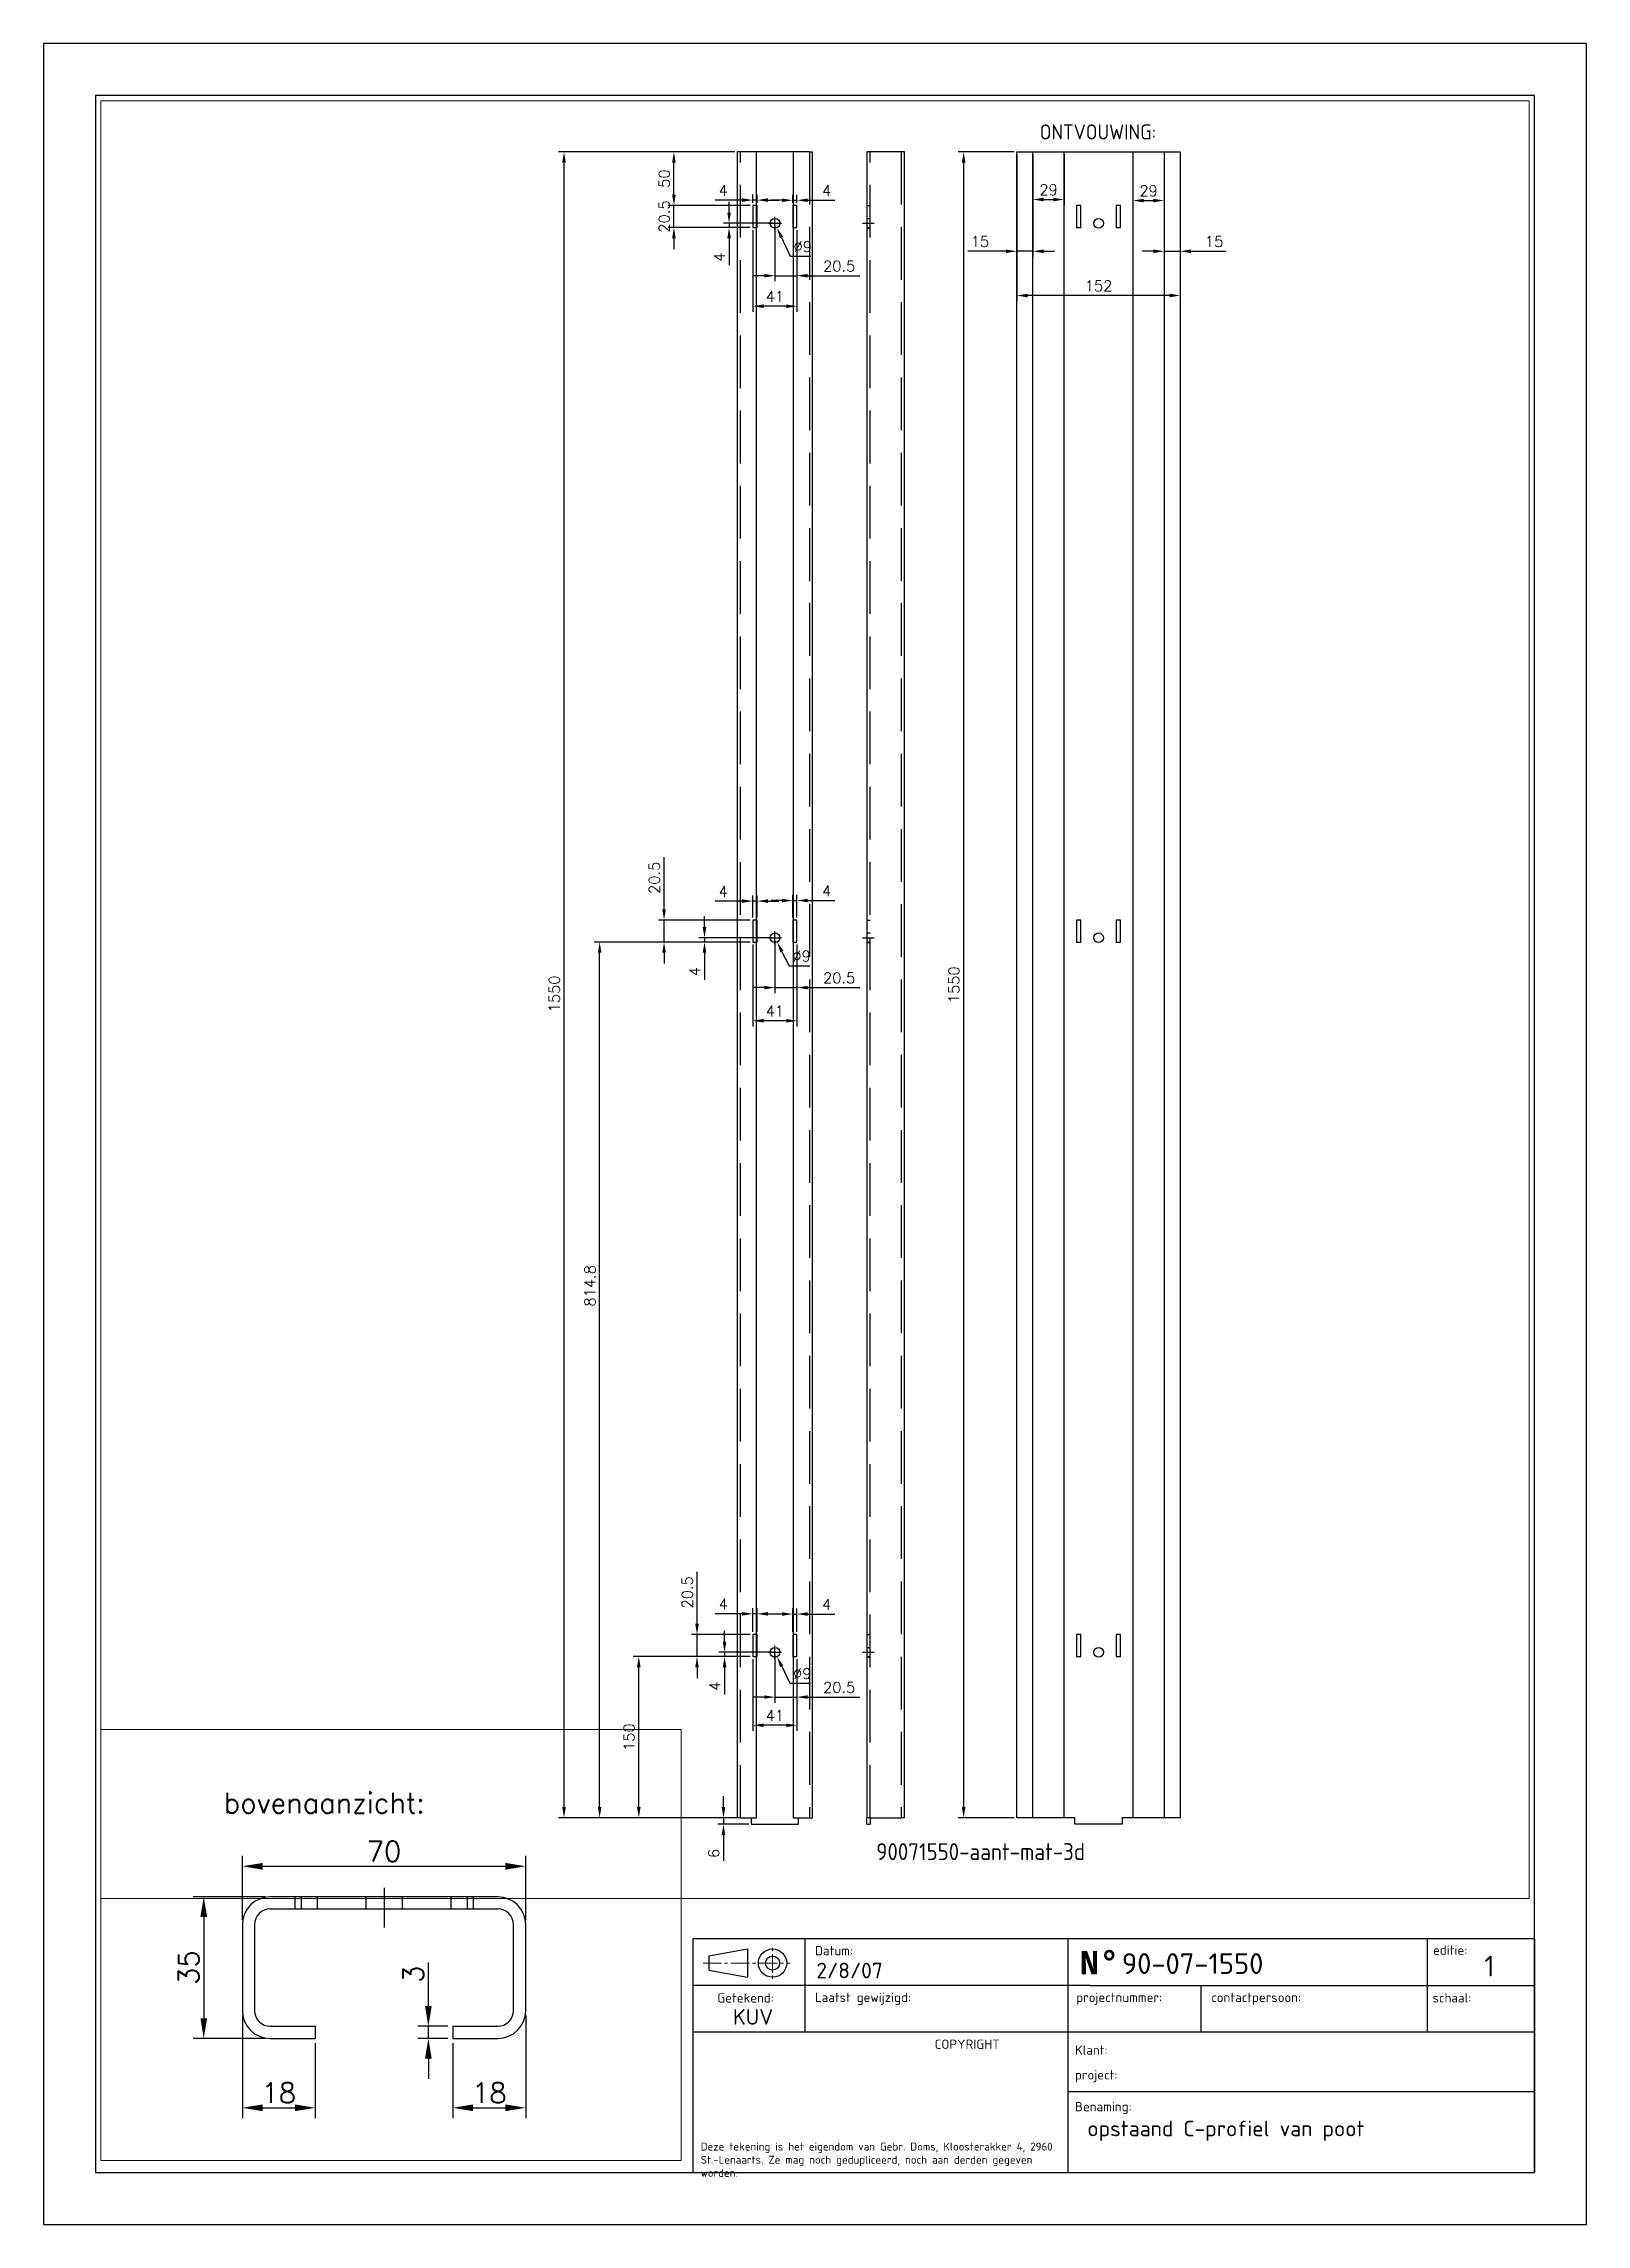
# Paper-space layout 'A3 Ver' of a CAD drawing. Extents: x 288 to 585, y 146 to 566.
# The model-space entities are those that its viewports show. They can reach past a viewport. Long polylines and large blocks are cut down to what shows.
import ezdxf
from ezdxf.enums import TextEntityAlignment as Align

# ---------------------------------------------------------------- set-up
doc = ezdxf.new("R2010")
doc.units = 0
doc.header["$LTSCALE"] = 1.5
doc.linetypes.add('Aslijn', pattern=[28.575, 19.05, -3.175, 3.175, -3.175])
doc.linetypes.add('Streeplijn', pattern=[10, 7, -3])
doc.layers.get('0').update_dxf_attribs({"linetype": 'CONTINUOUS'})
doc.layers.get('DEFPOINTS').update_dxf_attribs({"linetype": 'CONTINUOUS'})
for name, color, linetype in [('50VOL', 13, 'CONTINUOUS'), ('70VOL', 5, 'CONTINUOUS'), ('7A', 4, 'Aslijn'), ('AM_3', 6, 'Streeplijn'), ('BRANDLIJN', 93, 'CONTINUOUS')]:
    doc.layers.add(name, color=color, linetype=linetype)
doc.layers.add('View', color=9, linetype='CONTINUOUS', plot=False)
doc.styles.add('ISOCPEUR', font='isocpeur.ttf')
doc.styles.add('ROMAND', font='', dxfattribs={"height": 2})
doc.styles.add('ROMANS', font='romans.shx')
doc.styles.get("Standard").update_dxf_attribs({"font": 'isocp.shx'})
doc.styles.get('ROMAND').set_extended_font_data('romand.shx')
doc.dimstyles.new('1_OP_02$0', dxfattribs={"dimscale": 2, "dimtxt": 2.5, "dimasz": 2.5, "dimexe": 1.3, "dimexo": 0.6, "dimgap": 0.6, "dimtad": 1, "dimdec": 1, "dimdsep": 46, "dimtxsty": 'ROMANS', "dimcen": -1.5, "dimclrd": 150, "dimclre": 150, "dimclrt": 5, "dimadec": 0, "dimazin": 0, "dimtfac": 1, "dimtdec": 1, "dimtmove": 0, "dimatfit": 3, "dimfxl": 0, "dimtolj": 1, "dimtzin": 0, "dimarcsym": 0})
doc.dimstyles.new('1_OP_04$0', dxfattribs={"dimscale": 4, "dimtxt": 2.5, "dimasz": 2.5, "dimexe": 1.3, "dimexo": 0.6, "dimgap": 1, "dimtad": 1, "dimdec": 1, "dimdsep": 46, "dimtxsty": 'ROMANS', "dimcen": -1.5, "dimclrd": 150, "dimclre": 150, "dimclrt": 5, "dimadec": 0, "dimazin": 0, "dimtfac": 1, "dimtdec": 1, "dimtmove": 0, "dimatfit": 3, "dimfxl": 0, "dimtolj": 1, "dimtzin": 0, "dimarcsym": 0})
doc.dimstyles.new('1_OP_04$3', dxfattribs={"dimscale": 4, "dimtxt": 2.5, "dimasz": 2.5, "dimexe": 1.3, "dimexo": 0.6, "dimgap": 1, "dimtad": 1, "dimtoh": 1, "dimdec": 1, "dimdsep": 46, "dimtxsty": 'ROMANS', "dimcen": -1.5, "dimclrd": 150, "dimclre": 150, "dimclrt": 5, "dimadec": 0, "dimazin": 0, "dimtfac": 1, "dimtdec": 1, "dimtofl": 0, "dimtmove": 0, "dimatfit": 0, "dimfxl": 0, "dimtolj": 1, "dimtzin": 0, "dimarcsym": 0})

psp = doc.layouts.new('A3 Ver')

msp = doc.modelspace()

# ---------------------------------------------------------------- texts
at = {"layer": '70VOL', "ltscale": 0.2}
msp.add_text('ONTVOUWING:', height=14, dxfattribs=at).set_placement((4178.58, 2061.82, 21.62))
at = {"layer": '70VOL', "style": 'ROMANS'}
msp.add_text('bovenaanzicht:', height=5, dxfattribs=at).set_placement((3892.7, 398.78))
at = {"layer": 'BRANDLIJN', "ltscale": 0.2}
msp.add_text('90071550-aant-mat-3d', height=15.75, dxfattribs=at).set_placement((4026.51, 461, 24.32))

# ---------------------------------------------------------------- blocks, each defined once
blk = doc.blocks.new('titelhoek1')
for p, q in [((162.06, 45), (0.06, 45)), ((0.06, 45), (0.06, 0)), ((3.12, 41.69), (10.59, 43.05)), ((10.59, 43.05), (10.59, 37.59)), ((21.62, 45), (21.62, 36)), ((72.32, 0), (72.32, 45)), ((141.44, 45), (141.44, 36)), ((162.06, 45), (162.06, 0)), ((3.12, 41.69), (3.12, 38.96)), ((3.12, 38.96), (10.59, 37.59)), ((76.56, 36), (0.06, 36)), ((21.62, 36), (21.62, 27)), ((76.56, 36), (162.06, 36)), ((97.85, 36), (97.85, 27)), ((141.44, 36), (141.44, 27)), ((162.06, 27), (0.06, 27)), ((72.32, 15.59), (162.06, 15.59)), ((0.06, 0), (162.06, 0))]:
    blk.add_line(p, q)
at = {"lineweight": 9}
for p, q in [((15.39, 43.28), (15.39, 42.63)), ((15.39, 42.04), (15.39, 38.45)), ((2.04, 40.32), (5.55, 40.32)), ((6.12, 40.32), (6.72, 40.32)), ((7.37, 40.32), (10.93, 40.32)), ((11.55, 40.32), (12.15, 40.32)), ((12.78, 40.32), (16.31, 40.32)), ((15.39, 37.93), (15.39, 37.3)), ((16.96, 40.32), (17.53, 40.32)), ((18.15, 40.32), (18.81, 40.32))]:
    blk.add_line(p, q, dxfattribs=at)
for radius in [2.73, 1.36]:
    blk.add_circle((15.39, 40.32), radius)
at = {"style": 'ISOCPEUR'}
for s, p in [('Datum:', (23.56, 41.82)), ('editie:', (142.55, 41.92)), ('Getekend:', (4.75, 32.72)), ('Laatst gewijzigd:', (23.56, 32.82)), ('projectnummer:', (73.85, 32.82)), ('contactpersoon:', (99.86, 32.82)), ('schaal:', (142.46, 32.74)), ('COPYRIGHT ', (46.6, 23.8)), ('Klant:', (73.62, 22.67)), ('project:', (73.62, 17.91)), ('Benaming:', (73.62, 11.78))]:
    blk.add_text(s, height=1.8, dxfattribs=at).set_placement(p)
at = {"insert": (74.49, 42.64), "char_height": 4.5, "width": 5, "attachment_point": 1, "style": 'ROMAND'}
blk.add_mtext('{\\fMonospac821 BT|b1|i0|c0|p49;N°}', dxfattribs=at)
at = {"lineweight": 9, "insert": (1.56, 5.74), "char_height": 1.52, "width": 71.22, "attachment_point": 1, "style": 'ISOCPEUR'}
blk.add_mtext('Deze tekening is het eigendom van Gebr. Doms, Kloosterakker 4, 2960 St.-Lenaarts. Ze mag noch gedupliceerd, noch aan derden gegeven worden.', dxfattribs=at)
at = {"style": 'ISOCPEUR'}
for tag, height, p in [('TEKENINGNR', 4, (82.64, 37.03)), ('CREATING_DATE', 3, (23.82, 36.49)), ('MODIFICATION_TIME', 3, (23.82, 27.49)), ('PROJECTNR', 3, (73.74, 27.6)), ('CONTACTPERSOON', 3, (99.76, 27.6)), ('KLANTNAAM', 3, (82.92, 21.47)), ('PROJECTOMSCHRIJVING:', 3, (82.92, 16.68))]:
    blk.add_attdef(tag, text='', height=height, dxfattribs=at).set_placement(p, align=Align.BOTTOM_LEFT)
for tag, height, p in [('VERSIE', 4, (153.41, 36.56)), ('MADE_BY', 3, (11.64, 27.56)), ('SCHAAL', 3, (153.27, 27.56))]:
    blk.add_attdef(tag, text='', height=height, dxfattribs=at).set_placement(p, align=Align.BOTTOM_CENTER)
for tag, p in [('BENAMING1', (75.99, 6.97)), ('BENAMING2', (75.99, 2.97))]:
    blk.add_attdef(tag, p, '', height=3, dxfattribs=at)
blk = doc.blocks.new('*D0')
at = {"layer": '70VOL', "color": 150, "lineweight": -2}
for p, q in [((3897.3, 372.39), (3897.3, 388.23)), ((3967.3, 372.39), (3967.3, 388.23)), ((3902.3, 385.63), (3962.3, 385.63))]:
    blk.add_line(p, q, dxfattribs=at)
at = {"layer": '70VOL', "color": 150}
for points in [[(3902.3, 386.46), (3902.3, 384.8), (3897.3, 385.63)], [(3962.3, 386.46), (3962.3, 384.8), (3967.3, 385.63)]]:
    blk.add_solid(points, dxfattribs=at)
at = {"layer": 'DEFPOINTS', "color": 0}
for p in [(3967.3, 385.63), (3897.3, 371.19), (3967.3, 371.19)]:
    blk.add_point(p, dxfattribs=at)
at = {"layer": '70VOL', "color": 5, "insert": (3932.3, 389.33), "char_height": 5, "attachment_point": 5, "style": 'ROMANS'}
blk.add_mtext('\\A1;70', dxfattribs=at)
blk = doc.blocks.new('*D1')
at = {"layer": '70VOL', "color": 150, "lineweight": -2}
for p, q in [((3903, 378.09), (3885.17, 378.09)), ((3887.77, 373.09), (3887.77, 348.09)), ((3903, 343.09), (3885.17, 343.09))]:
    blk.add_line(p, q, dxfattribs=at)
at = {"layer": '70VOL', "color": 150}
for points in [[(3886.94, 373.09), (3888.61, 373.09), (3887.77, 378.09)], [(3886.94, 348.09), (3888.61, 348.09), (3887.77, 343.09)]]:
    blk.add_solid(points, dxfattribs=at)
at = {"layer": 'DEFPOINTS', "color": 0}
for p in [(3904.2, 378.09), (3887.77, 343.09), (3904.2, 343.09)]:
    blk.add_point(p, dxfattribs=at)
at = {"layer": '70VOL', "color": 5, "insert": (3884.07, 360.59), "char_height": 5, "attachment_point": 5, "rotation": 90, "style": 'ROMANS'}
blk.add_mtext('\\A1;35', dxfattribs=at)
blk = doc.blocks.new('*D2')
at = {"layer": '70VOL', "color": 150, "lineweight": -2}
for p, q in [((3897.3, 348.79), (3897.3, 323.35)), ((3915.3, 341.89), (3915.3, 323.35)), ((3902.3, 325.95), (3910.3, 325.95))]:
    blk.add_line(p, q, dxfattribs=at)
at = {"layer": '70VOL', "color": 150}
for points in [[(3902.3, 326.78), (3902.3, 325.12), (3897.3, 325.95)], [(3910.3, 326.78), (3910.3, 325.12), (3915.3, 325.95)]]:
    blk.add_solid(points, dxfattribs=at)
at = {"layer": 'DEFPOINTS', "color": 0}
for p in [(3897.3, 349.99), (3915.3, 343.09), (3915.3, 325.95)]:
    blk.add_point(p, dxfattribs=at)
at = {"layer": '70VOL', "color": 5, "insert": (3906.3, 329.65), "char_height": 5, "attachment_point": 5, "style": 'ROMANS'}
blk.add_mtext('\\A1;18', dxfattribs=at)
blk = doc.blocks.new('*D3')
at = {"layer": '70VOL', "color": 150, "lineweight": -2}
for p, q in [((3967.3, 348.79), (3967.3, 323.35)), ((3949.3, 341.89), (3949.3, 323.35)), ((3954.3, 325.95), (3962.3, 325.95))]:
    blk.add_line(p, q, dxfattribs=at)
at = {"layer": '70VOL', "color": 150}
for points in [[(3954.3, 326.78), (3954.3, 325.12), (3949.3, 325.95)], [(3962.3, 326.78), (3962.3, 325.12), (3967.3, 325.95)]]:
    blk.add_solid(points, dxfattribs=at)
at = {"layer": 'DEFPOINTS', "color": 0}
for p in [(3967.3, 349.99), (3949.3, 343.09), (3967.3, 325.95)]:
    blk.add_point(p, dxfattribs=at)
at = {"layer": '70VOL', "color": 5, "insert": (3958.3, 329.65), "char_height": 5, "attachment_point": 5, "style": 'ROMANS'}
blk.add_mtext('\\A1;18', dxfattribs=at)
blk = doc.blocks.new('*D4')
at = {"layer": '70VOL', "color": 150, "lineweight": -2}
for p, q in [((3943.25, 351.09), (3943.25, 361.82)), ((3948.1, 346.09), (3940.65, 346.09)), ((3943.25, 343.09), (3943.25, 346.09)), ((3948.1, 343.09), (3940.65, 343.09)), ((3943.25, 338.09), (3943.25, 333.09))]:
    blk.add_line(p, q, dxfattribs=at)
at = {"layer": '70VOL', "color": 150}
for points in [[(3942.42, 351.09), (3944.08, 351.09), (3943.25, 346.09)], [(3942.42, 338.09), (3944.08, 338.09), (3943.25, 343.09)]]:
    blk.add_solid(points, dxfattribs=at)
at = {"layer": 'DEFPOINTS', "color": 0}
for p in [(3943.25, 346.09), (3949.3, 346.09), (3949.3, 343.09)]:
    blk.add_point(p, dxfattribs=at)
at = {"layer": '70VOL', "color": 5, "insert": (3939.55, 358.96), "char_height": 5, "attachment_point": 5, "rotation": 90, "style": 'ROMANS'}
blk.add_mtext('\\A1;3', dxfattribs=at)
blk = doc.blocks.new('*D5')
at = {"layer": '70VOL', "color": 150, "lineweight": -2}
for p, q in [((3932.3, 1977.85), (3932.3, 1989.85)), ((3926.3, 1983.85), (3938.3, 1983.85)), ((3938.41, 1970.7), (3946.56, 1953.15)), ((3946.56, 1953.15), (3965.8, 1953.15))]:
    blk.add_line(p, q, dxfattribs=at)
at = {"layer": '70VOL', "color": 150}
blk.add_solid([(3939.92, 1971.4), (3936.9, 1970), (3934.2, 1979.77)], dxfattribs=at)
at = {"layer": 'DEFPOINTS', "color": 0}
for p in [(3930.41, 1987.93), (3934.2, 1979.77)]:
    blk.add_point(p, dxfattribs=at)
at = {"layer": '70VOL', "color": 5, "insert": (3958.18, 1962.15), "char_height": 10, "attachment_point": 5, "style": 'ROMANS'}
blk.add_mtext('\\A1;∅9', dxfattribs=at)
blk = doc.blocks.new('*D6')
at = {"layer": '70VOL', "color": 150, "lineweight": -2}
for p, q in [((3932.3, 1981.45), (3932.3, 1929.84)), ((3952.8, 1977.45), (3952.8, 1929.84)), ((3922.3, 1935.04), (3912.3, 1935.04)), ((3932.3, 1935.04), (3952.8, 1935.04)), ((3962.8, 1935.04), (4011.28, 1935.04))]:
    blk.add_line(p, q, dxfattribs=at)
at = {"layer": '70VOL', "color": 150}
for points in [[(3922.3, 1936.71), (3922.3, 1933.37), (3932.3, 1935.04)], [(3962.8, 1936.71), (3962.8, 1933.37), (3952.8, 1935.04)]]:
    blk.add_solid(points, dxfattribs=at)
at = {"layer": 'DEFPOINTS', "color": 0}
for p in [(3932.3, 1983.85), (3952.8, 1979.85), (3952.8, 1935.04)]:
    blk.add_point(p, dxfattribs=at)
at = {"layer": '70VOL', "color": 5, "insert": (3992.04, 1944.04), "char_height": 10, "attachment_point": 5, "style": 'ROMANS'}
blk.add_mtext('\\A1;20.5', dxfattribs=at)
blk = doc.blocks.new('*D7')
at = {"layer": '70VOL', "color": 150, "lineweight": -2}
for p, q in [((3911.8, 1977.45), (3911.8, 1901.48)), ((3952.8, 1977.45), (3952.8, 1901.48)), ((3942.8, 1906.68), (3921.8, 1906.68))]:
    blk.add_line(p, q, dxfattribs=at)
at = {"layer": '70VOL', "color": 150}
for points in [[(3921.8, 1908.35), (3921.8, 1905.02), (3911.8, 1906.68)], [(3942.8, 1908.35), (3942.8, 1905.02), (3952.8, 1906.68)]]:
    blk.add_solid(points, dxfattribs=at)
at = {"layer": 'DEFPOINTS', "color": 0}
for p in [(3911.8, 1979.85), (3952.8, 1979.85), (3911.8, 1906.68)]:
    blk.add_point(p, dxfattribs=at)
at = {"layer": '70VOL', "color": 5, "insert": (3932.3, 1915.68), "char_height": 10, "attachment_point": 5, "style": 'ROMANS'}
blk.add_mtext('\\A1;41', dxfattribs=at)
blk = doc.blocks.new('*D8')
at = {"layer": '70VOL', "color": 150, "lineweight": -2}
for p, q in [((3911.8, 2002.75), (3911.8, 2010.6)), ((3915.8, 2002.75), (3915.8, 2010.6)), ((3901.8, 2005.4), (3876.66, 2005.4)), ((3915.8, 2005.4), (3911.8, 2005.4)), ((3925.8, 2005.4), (3935.8, 2005.4))]:
    blk.add_line(p, q, dxfattribs=at)
at = {"layer": '70VOL', "color": 150}
for points in [[(3901.8, 2007.07), (3901.8, 2003.73), (3911.8, 2005.4)], [(3925.8, 2007.07), (3925.8, 2003.73), (3915.8, 2005.4)]]:
    blk.add_solid(points, dxfattribs=at)
at = {"layer": 'DEFPOINTS', "color": 0}
for p in [(3911.8, 2005.4), (3911.8, 2000.35), (3915.8, 2000.35)]:
    blk.add_point(p, dxfattribs=at)
at = {"layer": '70VOL', "color": 5, "insert": (3884.23, 2014.4), "char_height": 10, "attachment_point": 5, "style": 'ROMANS'}
blk.add_mtext('\\A1;4', dxfattribs=at)
blk = doc.blocks.new('*D9')
at = {"layer": '70VOL', "color": 150, "lineweight": -2}
for p, q in [((3948.8, 2002.75), (3948.8, 2010.42)), ((3952.8, 2002.75), (3952.8, 2010.42)), ((3938.8, 2005.22), (3928.8, 2005.22)), ((3948.8, 2005.22), (3952.8, 2005.22)), ((3962.8, 2005.22), (3987.95, 2005.22))]:
    blk.add_line(p, q, dxfattribs=at)
at = {"layer": '70VOL', "color": 150}
for points in [[(3938.8, 2006.89), (3938.8, 2003.56), (3948.8, 2005.22)], [(3962.8, 2006.89), (3962.8, 2003.56), (3952.8, 2005.22)]]:
    blk.add_solid(points, dxfattribs=at)
at = {"layer": 'DEFPOINTS', "color": 0}
for p in [(3952.8, 2005.22), (3948.8, 2000.35), (3952.8, 2000.35)]:
    blk.add_point(p, dxfattribs=at)
at = {"layer": '70VOL', "color": 5, "insert": (3980.38, 2014.22), "char_height": 10, "attachment_point": 5, "style": 'ROMANS'}
blk.add_mtext('\\A1;4', dxfattribs=at)
blk = doc.blocks.new('*D10')
at = {"layer": '70VOL', "color": 150, "lineweight": -2}
for p, q in [((3838.35, 2010.35), (3838.35, 2020.35)), ((3909.4, 2000.35), (3833.15, 2000.35)), ((3838.35, 1979.85), (3838.35, 2000.35)), ((3909.4, 1979.85), (3833.15, 1979.85)), ((3838.35, 1969.85), (3838.35, 1959.85))]:
    blk.add_line(p, q, dxfattribs=at)
at = {"layer": '70VOL', "color": 150}
for points in [[(3836.68, 2010.35), (3840.01, 2010.35), (3838.35, 2000.35)], [(3836.68, 1969.85), (3840.01, 1969.85), (3838.35, 1979.85)]]:
    blk.add_solid(points, dxfattribs=at)
at = {"layer": 'DEFPOINTS', "color": 0}
for p in [(3838.35, 2000.35), (3911.8, 2000.35), (3911.8, 1979.85)]:
    blk.add_point(p, dxfattribs=at)
at = {"layer": '70VOL', "color": 5, "insert": (3829.35, 1990.1), "char_height": 10, "attachment_point": 5, "rotation": 90, "style": 'ROMANS'}
blk.add_mtext('\\A1;20.5', dxfattribs=at)
blk = doc.blocks.new('*D11')
at = {"layer": '70VOL', "color": 150, "lineweight": -2}
for p, q in [((3889.65, 1993.85), (3889.65, 2003.85)), ((3929.9, 1983.85), (3884.45, 1983.85)), ((3889.65, 1983.85), (3889.65, 1979.85)), ((3909.4, 1979.85), (3884.45, 1979.85)), ((3889.65, 1969.85), (3889.65, 1944.71))]:
    blk.add_line(p, q, dxfattribs=at)
at = {"layer": '70VOL', "color": 150}
for points in [[(3887.99, 1993.85), (3891.32, 1993.85), (3889.65, 1983.85)], [(3887.99, 1969.85), (3891.32, 1969.85), (3889.65, 1979.85)]]:
    blk.add_solid(points, dxfattribs=at)
at = {"layer": 'DEFPOINTS', "color": 0}
for p in [(3932.3, 1983.85), (3889.65, 1979.85), (3911.8, 1979.85)]:
    blk.add_point(p, dxfattribs=at)
at = {"layer": '70VOL', "color": 5, "insert": (3880.65, 1952.28), "char_height": 10, "attachment_point": 5, "rotation": 90, "style": 'ROMANS'}
blk.add_mtext('\\A1;4', dxfattribs=at)
blk = doc.blocks.new('*D12')
at = {"layer": '70VOL', "color": 150, "lineweight": -2}
for p, q in [((3932.3, 648.35), (3932.3, 660.35)), ((3926.3, 654.35), (3938.3, 654.35)), ((3938.58, 641.28), (3946.11, 625.57)), ((3946.11, 625.57), (3965.35, 625.57))]:
    blk.add_line(p, q, dxfattribs=at)
at = {"layer": '70VOL', "color": 150}
blk.add_solid([(3940.08, 642), (3937.07, 640.56), (3934.25, 650.29)], dxfattribs=at)
at = {"layer": 'DEFPOINTS', "color": 0}
for p in [(3930.36, 658.41), (3934.25, 650.29)]:
    blk.add_point(p, dxfattribs=at)
at = {"layer": '70VOL', "color": 5, "insert": (3957.73, 634.57), "char_height": 10, "attachment_point": 5, "style": 'ROMANS'}
blk.add_mtext('\\A1;∅9', dxfattribs=at)
blk = doc.blocks.new('*D13')
at = {"layer": '70VOL', "color": 150, "lineweight": -2}
for p, q in [((3932.3, 651.95), (3932.3, 607.46)), ((3952.8, 647.95), (3952.8, 607.46)), ((3922.3, 612.66), (3912.3, 612.66)), ((3932.3, 612.66), (3952.8, 612.66)), ((3962.8, 612.66), (4011.28, 612.66))]:
    blk.add_line(p, q, dxfattribs=at)
at = {"layer": '70VOL', "color": 150}
for points in [[(3922.3, 614.33), (3922.3, 611), (3932.3, 612.66)], [(3962.8, 614.33), (3962.8, 611), (3952.8, 612.66)]]:
    blk.add_solid(points, dxfattribs=at)
at = {"layer": 'DEFPOINTS', "color": 0}
for p in [(3932.3, 654.35), (3952.8, 650.35), (3952.8, 612.66)]:
    blk.add_point(p, dxfattribs=at)
at = {"layer": '70VOL', "color": 5, "insert": (3992.04, 621.66), "char_height": 10, "attachment_point": 5, "style": 'ROMANS'}
blk.add_mtext('\\A1;20.5', dxfattribs=at)
blk = doc.blocks.new('*D14')
at = {"layer": '70VOL', "color": 150, "lineweight": -2}
for p, q in [((3911.8, 647.95), (3911.8, 581.22)), ((3952.8, 647.95), (3952.8, 581.22)), ((3942.8, 586.42), (3921.8, 586.42))]:
    blk.add_line(p, q, dxfattribs=at)
at = {"layer": '70VOL', "color": 150}
for points in [[(3921.8, 588.09), (3921.8, 584.76), (3911.8, 586.42)], [(3942.8, 588.09), (3942.8, 584.76), (3952.8, 586.42)]]:
    blk.add_solid(points, dxfattribs=at)
at = {"layer": 'DEFPOINTS', "color": 0}
for p in [(3911.8, 650.35), (3952.8, 650.35), (3911.8, 586.42)]:
    blk.add_point(p, dxfattribs=at)
at = {"layer": '70VOL', "color": 5, "insert": (3932.3, 595.42), "char_height": 10, "attachment_point": 5, "style": 'ROMANS'}
blk.add_mtext('\\A1;41', dxfattribs=at)
blk = doc.blocks.new('*D15')
at = {"layer": '70VOL', "color": 150, "lineweight": -2}
for p, q in [((3911.8, 673.25), (3911.8, 695.31)), ((3915.8, 673.25), (3915.8, 695.31)), ((3901.8, 690.11), (3876.66, 690.11)), ((3915.8, 690.11), (3911.8, 690.11)), ((3925.8, 690.11), (3935.8, 690.11))]:
    blk.add_line(p, q, dxfattribs=at)
at = {"layer": '70VOL', "color": 150}
for points in [[(3901.8, 691.78), (3901.8, 688.44), (3911.8, 690.11)], [(3925.8, 691.78), (3925.8, 688.44), (3915.8, 690.11)]]:
    blk.add_solid(points, dxfattribs=at)
at = {"layer": 'DEFPOINTS', "color": 0}
for p in [(3911.8, 690.11), (3911.8, 670.85), (3915.8, 670.85)]:
    blk.add_point(p, dxfattribs=at)
at = {"layer": '70VOL', "color": 5, "insert": (3884.23, 699.11), "char_height": 10, "attachment_point": 5, "style": 'ROMANS'}
blk.add_mtext('\\A1;4', dxfattribs=at)
blk = doc.blocks.new('*D16')
at = {"layer": '70VOL', "color": 150, "lineweight": -2}
for p, q in [((3938.8, 689.9), (3928.8, 689.9)), ((3948.8, 673.25), (3948.8, 695.1)), ((3948.8, 689.9), (3952.8, 689.9)), ((3952.8, 673.25), (3952.8, 695.1)), ((3962.8, 689.9), (3987.95, 689.9))]:
    blk.add_line(p, q, dxfattribs=at)
at = {"layer": '70VOL', "color": 150}
for points in [[(3938.8, 691.57), (3938.8, 688.23), (3948.8, 689.9)], [(3962.8, 691.57), (3962.8, 688.23), (3952.8, 689.9)]]:
    blk.add_solid(points, dxfattribs=at)
at = {"layer": 'DEFPOINTS', "color": 0}
for p in [(3952.8, 689.9), (3948.8, 670.85), (3952.8, 670.85)]:
    blk.add_point(p, dxfattribs=at)
at = {"layer": '70VOL', "color": 5, "insert": (3980.38, 698.9), "char_height": 10, "attachment_point": 5, "style": 'ROMANS'}
blk.add_mtext('\\A1;4', dxfattribs=at)
blk = doc.blocks.new('*D17')
at = {"layer": '70VOL', "color": 150, "lineweight": -2}
for p, q in [((3859.84, 680.85), (3859.84, 729.33)), ((3909.4, 670.85), (3854.64, 670.85)), ((3859.84, 650.35), (3859.84, 670.85)), ((3909.4, 650.35), (3854.64, 650.35)), ((3859.84, 640.35), (3859.84, 630.35))]:
    blk.add_line(p, q, dxfattribs=at)
at = {"layer": '70VOL', "color": 150}
for points in [[(3858.17, 680.85), (3861.5, 680.85), (3859.84, 670.85)], [(3858.17, 640.35), (3861.5, 640.35), (3859.84, 650.35)]]:
    blk.add_solid(points, dxfattribs=at)
at = {"layer": 'DEFPOINTS', "color": 0}
for p in [(3859.84, 670.85), (3911.8, 670.85), (3911.8, 650.35)]:
    blk.add_point(p, dxfattribs=at)
at = {"layer": '70VOL', "color": 5, "insert": (3850.84, 710.09), "char_height": 10, "attachment_point": 5, "rotation": 90, "style": 'ROMANS'}
blk.add_mtext('\\A1;20.5', dxfattribs=at)
blk = doc.blocks.new('*D18')
at = {"layer": '70VOL', "color": 150, "lineweight": -2}
for p, q in [((3885.46, 664.35), (3885.46, 674.35)), ((3929.9, 654.35), (3880.26, 654.35)), ((3885.46, 654.35), (3885.46, 650.35)), ((3909.4, 650.35), (3880.26, 650.35)), ((3885.46, 640.35), (3885.46, 615.21))]:
    blk.add_line(p, q, dxfattribs=at)
at = {"layer": '70VOL', "color": 150}
for points in [[(3883.79, 664.35), (3887.12, 664.35), (3885.46, 654.35)], [(3883.79, 640.35), (3887.12, 640.35), (3885.46, 650.35)]]:
    blk.add_solid(points, dxfattribs=at)
at = {"layer": 'DEFPOINTS', "color": 0}
for p in [(3932.3, 654.35), (3885.46, 650.35), (3911.8, 650.35)]:
    blk.add_point(p, dxfattribs=at)
at = {"layer": '70VOL', "color": 5, "insert": (3876.46, 622.78), "char_height": 10, "attachment_point": 5, "rotation": 90, "style": 'ROMANS'}
blk.add_mtext('\\A1;4', dxfattribs=at)
blk = doc.blocks.new('*D19')
at = {"layer": '70VOL', "color": 150, "lineweight": -2}
for p, q in [((3884.45, 510.35), (3884.45, 520.35)), ((3894.9, 500.35), (3879.25, 500.35)), ((3884.45, 500.35), (3884.45, 494.35)), ((3907.9, 494.35), (3879.25, 494.35)), ((3884.45, 484.35), (3884.45, 460.16))]:
    blk.add_line(p, q, dxfattribs=at)
at = {"layer": '70VOL', "color": 150}
for points in [[(3882.78, 510.35), (3886.12, 510.35), (3884.45, 500.35)], [(3882.78, 484.35), (3886.12, 484.35), (3884.45, 494.35)]]:
    blk.add_solid(points, dxfattribs=at)
at = {"layer": 'DEFPOINTS', "color": 0}
for p in [(3897.3, 500.35), (3884.45, 494.35), (3910.3, 494.35)]:
    blk.add_point(p, dxfattribs=at)
at = {"layer": '70VOL', "color": 5, "insert": (3875.45, 467.26), "char_height": 10, "attachment_point": 5, "rotation": 90, "style": 'ROMANS'}
blk.add_mtext('\\A1;6', dxfattribs=at)
blk = doc.blocks.new('*D20')
at = {"layer": '70VOL', "color": 150, "lineweight": -2}
for p, q in [((3894.9, 2050.35), (3730.96, 2050.35)), ((3736.16, 510.35), (3736.16, 2040.35)), ((3894.9, 500.35), (3730.96, 500.35))]:
    blk.add_line(p, q, dxfattribs=at)
at = {"layer": '70VOL', "color": 150}
for points in [[(3734.49, 2040.35), (3737.83, 2040.35), (3736.16, 2050.35)], [(3734.49, 510.35), (3737.83, 510.35), (3736.16, 500.35)]]:
    blk.add_solid(points, dxfattribs=at)
at = {"layer": 'DEFPOINTS', "color": 0}
for p in [(3736.16, 2050.35), (3897.3, 2050.35), (3897.3, 500.35)]:
    blk.add_point(p, dxfattribs=at)
at = {"layer": '70VOL', "color": 5, "insert": (3727.16, 1266.83), "char_height": 10, "attachment_point": 5, "rotation": 90, "style": 'ROMANS'}
blk.add_mtext('\\A1;1550', dxfattribs=at)
blk = doc.blocks.new('*D21')
at = {"layer": '70VOL', "color": 150, "lineweight": -2}
for p, q in [((3909.4, 650.35), (3800.51, 650.35)), ((3805.71, 510.35), (3805.71, 640.35)), ((3894.9, 500.35), (3800.51, 500.35))]:
    blk.add_line(p, q, dxfattribs=at)
at = {"layer": '70VOL', "color": 150}
for points in [[(3804.04, 640.35), (3807.37, 640.35), (3805.71, 650.35)], [(3804.04, 510.35), (3807.37, 510.35), (3805.71, 500.35)]]:
    blk.add_solid(points, dxfattribs=at)
at = {"layer": 'DEFPOINTS', "color": 0}
for p in [(3805.71, 650.35), (3911.8, 650.35), (3897.3, 500.35)]:
    blk.add_point(p, dxfattribs=at)
at = {"layer": '70VOL', "color": 5, "insert": (3796.71, 575.35), "char_height": 10, "attachment_point": 5, "rotation": 90, "style": 'ROMANS'}
blk.add_mtext('\\A1;150', dxfattribs=at)
blk = doc.blocks.new('*D22')
at = {"layer": '70VOL', "color": 150, "lineweight": -2}
for p, q in [((3894.9, 2050.35), (3833.15, 2050.35)), ((3838.35, 2010.35), (3838.35, 2040.35)), ((3909.4, 2000.35), (3833.15, 2000.35))]:
    blk.add_line(p, q, dxfattribs=at)
at = {"layer": '70VOL', "color": 150}
for points in [[(3836.68, 2040.35), (3840.01, 2040.35), (3838.35, 2050.35)], [(3836.68, 2010.35), (3840.01, 2010.35), (3838.35, 2000.35)]]:
    blk.add_solid(points, dxfattribs=at)
at = {"layer": 'DEFPOINTS', "color": 0}
for p in [(3838.35, 2050.35), (3897.3, 2050.35), (3911.8, 2000.35)]:
    blk.add_point(p, dxfattribs=at)
at = {"layer": '70VOL', "color": 5, "insert": (3829.35, 2025.35), "char_height": 10, "attachment_point": 5, "rotation": 90, "style": 'ROMANS'}
blk.add_mtext('\\A1;50', dxfattribs=at)
blk = doc.blocks.new('*D23')
at = {"layer": '70VOL', "color": 150, "lineweight": -2}
for p, q in [((4157.27, 2047.95), (4157.27, 1952.61)), ((4172.27, 2047.95), (4172.27, 1952.61)), ((4147.27, 1957.81), (4111.58, 1957.81)), ((4172.27, 1957.81), (4157.27, 1957.81)), ((4182.27, 1957.81), (4192.27, 1957.81))]:
    blk.add_line(p, q, dxfattribs=at)
at = {"layer": '70VOL', "color": 150}
for points in [[(4147.27, 1959.48), (4147.27, 1956.15), (4157.27, 1957.81)], [(4182.27, 1959.48), (4182.27, 1956.15), (4172.27, 1957.81)]]:
    blk.add_solid(points, dxfattribs=at)
at = {"layer": 'DEFPOINTS', "color": 0}
for p in [(4157.27, 2050.35), (4172.27, 2050.35), (4172.27, 1957.81)]:
    blk.add_point(p, dxfattribs=at)
at = {"layer": '70VOL', "color": 5, "insert": (4122.96, 1966.81), "char_height": 10, "attachment_point": 5, "style": 'ROMANS'}
blk.add_mtext('\\A1;15', dxfattribs=at)
blk = doc.blocks.new('*D24')
at = {"layer": '70VOL', "color": 150, "lineweight": -2}
for p, q in [((4294.29, 2047.95), (4294.29, 1952.61)), ((4309.29, 2047.95), (4309.29, 1952.61)), ((4284.29, 1957.81), (4274.29, 1957.81)), ((4294.29, 1957.81), (4309.29, 1957.81)), ((4319.29, 1957.81), (4352.05, 1957.81))]:
    blk.add_line(p, q, dxfattribs=at)
at = {"layer": '70VOL', "color": 150}
for points in [[(4284.29, 1959.48), (4284.29, 1956.15), (4294.29, 1957.81)], [(4319.29, 1959.48), (4319.29, 1956.15), (4309.29, 1957.81)]]:
    blk.add_solid(points, dxfattribs=at)
at = {"layer": 'DEFPOINTS', "color": 0}
for p in [(4294.29, 2050.35), (4309.29, 2050.35), (4294.29, 1957.81)]:
    blk.add_point(p, dxfattribs=at)
at = {"layer": '70VOL', "color": 5, "insert": (4340.67, 1966.81), "char_height": 10, "attachment_point": 5, "style": 'ROMANS'}
blk.add_mtext('\\A1;15', dxfattribs=at)
blk = doc.blocks.new('*D25')
at = {"layer": '70VOL', "color": 150, "lineweight": -2}
for p, q in [((4157.27, 2047.95), (4157.27, 1911.43)), ((4309.29, 2047.95), (4309.29, 1911.43)), ((4299.29, 1916.63), (4167.27, 1916.63))]:
    blk.add_line(p, q, dxfattribs=at)
at = {"layer": '70VOL', "color": 150}
for points in [[(4167.27, 1918.3), (4167.27, 1914.97), (4157.27, 1916.63)], [(4299.29, 1918.3), (4299.29, 1914.97), (4309.29, 1916.63)]]:
    blk.add_solid(points, dxfattribs=at)
at = {"layer": 'DEFPOINTS', "color": 0}
for p in [(4157.27, 2050.35), (4309.29, 2050.35), (4157.27, 1916.63)]:
    blk.add_point(p, dxfattribs=at)
at = {"layer": '70VOL', "color": 5, "insert": (4233.28, 1925.63), "char_height": 10, "attachment_point": 5, "style": 'ROMANS'}
blk.add_mtext('\\A1;152', dxfattribs=at)
blk = doc.blocks.new('*D26')
at = {"layer": '70VOL', "color": 150, "lineweight": -2}
for p, q in [((4154.87, 2050.35), (4102.59, 2050.35)), ((4107.79, 2040.35), (4107.79, 510.35)), ((4154.87, 500.35), (4102.59, 500.35))]:
    blk.add_line(p, q, dxfattribs=at)
at = {"layer": '70VOL', "color": 150}
for points in [[(4106.13, 2040.35), (4109.46, 2040.35), (4107.79, 2050.35)], [(4106.13, 510.35), (4109.46, 510.35), (4107.79, 500.35)]]:
    blk.add_solid(points, dxfattribs=at)
at = {"layer": 'DEFPOINTS', "color": 0}
for p in [(4157.27, 2050.35), (4107.79, 500.35), (4157.27, 500.35)]:
    blk.add_point(p, dxfattribs=at)
at = {"layer": '70VOL', "color": 5, "insert": (4098.79, 1275.35), "char_height": 10, "attachment_point": 5, "rotation": 90, "style": 'ROMANS'}
blk.add_mtext('\\A1;1550', dxfattribs=at)
blk = doc.blocks.new('*D28')
at = {"layer": '70VOL', "color": 150, "lineweight": -2}
for p, q in [((4201.28, 2047.95), (4201.28, 2000.73)), ((4172.27, 2046.15), (4172.27, 2000.73)), ((4182.27, 2005.93), (4191.28, 2005.93))]:
    blk.add_line(p, q, dxfattribs=at)
at = {"layer": '70VOL', "color": 150}
for points in [[(4182.27, 2007.6), (4182.27, 2004.27), (4172.27, 2005.93)], [(4191.28, 2007.6), (4191.28, 2004.27), (4201.28, 2005.93)]]:
    blk.add_solid(points, dxfattribs=at)
at = {"layer": 'DEFPOINTS', "color": 0}
for p in [(4172.27, 2048.55), (4201.28, 2050.35), (4201.28, 2005.93)]:
    blk.add_point(p, dxfattribs=at)
at = {"layer": '70VOL', "color": 5, "insert": (4186.78, 2014.93), "char_height": 10, "attachment_point": 5, "style": 'ROMANS'}
blk.add_mtext('\\A1;29', dxfattribs=at)
blk = doc.blocks.new('*D29')
at = {"layer": '70VOL', "color": 150, "lineweight": -2}
for p, q in [((4265.28, 2047.95), (4265.28, 1999.8)), ((4294.29, 2046.15), (4294.29, 1999.8)), ((4275.28, 2005), (4284.29, 2005))]:
    blk.add_line(p, q, dxfattribs=at)
at = {"layer": '70VOL', "color": 150}
for points in [[(4275.28, 2006.66), (4275.28, 2003.33), (4265.28, 2005)], [(4284.29, 2006.66), (4284.29, 2003.33), (4294.29, 2005)]]:
    blk.add_solid(points, dxfattribs=at)
at = {"layer": 'DEFPOINTS', "color": 0}
for p in [(4265.28, 2050.35), (4294.29, 2048.55), (4294.29, 2005)]:
    blk.add_point(p, dxfattribs=at)
at = {"layer": '70VOL', "color": 5, "insert": (4279.78, 2014), "char_height": 10, "attachment_point": 5, "style": 'ROMANS'}
blk.add_mtext('\\A1;29', dxfattribs=at)
blk = doc.blocks.new('*D30')
at = {"layer": '70VOL', "color": 150, "lineweight": -2}
for p, q in [((3932.3, 1313.1), (3932.3, 1325.1)), ((3926.3, 1319.1), (3938.3, 1319.1)), ((3938.85, 1306.17), (3945.47, 1293.11)), ((3945.47, 1293.11), (3964.71, 1293.11))]:
    blk.add_line(p, q, dxfattribs=at)
at = {"layer": '70VOL', "color": 150}
blk.add_solid([(3940.34, 1306.92), (3937.37, 1305.41), (3934.34, 1315.09)], dxfattribs=at)
at = {"layer": 'DEFPOINTS', "color": 0}
for p in [(3930.27, 1323.12), (3934.34, 1315.09)]:
    blk.add_point(p, dxfattribs=at)
at = {"layer": '70VOL', "color": 5, "insert": (3957.09, 1302.11), "char_height": 10, "attachment_point": 5, "style": 'ROMANS'}
blk.add_mtext('\\A1;∅9', dxfattribs=at)
blk = doc.blocks.new('*D31')
at = {"layer": '70VOL', "color": 150, "lineweight": -2}
for p, q in [((3932.3, 1316.7), (3932.3, 1267.54)), ((3952.8, 1312.7), (3952.8, 1267.54)), ((3922.3, 1272.74), (3912.3, 1272.74)), ((3932.3, 1272.74), (3952.8, 1272.74)), ((3962.8, 1272.74), (4011.28, 1272.74))]:
    blk.add_line(p, q, dxfattribs=at)
at = {"layer": '70VOL', "color": 150}
for points in [[(3922.3, 1274.4), (3922.3, 1271.07), (3932.3, 1272.74)], [(3962.8, 1274.4), (3962.8, 1271.07), (3952.8, 1272.74)]]:
    blk.add_solid(points, dxfattribs=at)
at = {"layer": 'DEFPOINTS', "color": 0}
for p in [(3932.3, 1319.1), (3952.8, 1315.1), (3952.8, 1272.74)]:
    blk.add_point(p, dxfattribs=at)
at = {"layer": '70VOL', "color": 5, "insert": (3992.04, 1281.74), "char_height": 10, "attachment_point": 5, "style": 'ROMANS'}
blk.add_mtext('\\A1;20.5', dxfattribs=at)
blk = doc.blocks.new('*D32')
at = {"layer": '70VOL', "color": 150, "lineweight": -2}
for p, q in [((3911.8, 1312.7), (3911.8, 1236.69)), ((3952.8, 1312.7), (3952.8, 1236.69)), ((3942.8, 1241.89), (3921.8, 1241.89))]:
    blk.add_line(p, q, dxfattribs=at)
at = {"layer": '70VOL', "color": 150}
for points in [[(3921.8, 1243.56), (3921.8, 1240.22), (3911.8, 1241.89)], [(3942.8, 1243.56), (3942.8, 1240.22), (3952.8, 1241.89)]]:
    blk.add_solid(points, dxfattribs=at)
at = {"layer": 'DEFPOINTS', "color": 0}
for p in [(3911.8, 1315.1), (3952.8, 1315.1), (3911.8, 1241.89)]:
    blk.add_point(p, dxfattribs=at)
at = {"layer": '70VOL', "color": 5, "insert": (3932.3, 1250.89), "char_height": 10, "attachment_point": 5, "style": 'ROMANS'}
blk.add_mtext('\\A1;41', dxfattribs=at)
blk = doc.blocks.new('*D33')
at = {"layer": '70VOL', "color": 150, "lineweight": -2}
for p, q in [((3911.8, 1338), (3911.8, 1358.43)), ((3915.8, 1338), (3915.8, 1358.43)), ((3901.8, 1353.23), (3876.66, 1353.23)), ((3915.8, 1353.23), (3911.8, 1353.23)), ((3925.8, 1353.23), (3935.8, 1353.23))]:
    blk.add_line(p, q, dxfattribs=at)
at = {"layer": '70VOL', "color": 150}
for points in [[(3901.8, 1354.89), (3901.8, 1351.56), (3911.8, 1353.23)], [(3925.8, 1354.89), (3925.8, 1351.56), (3915.8, 1353.23)]]:
    blk.add_solid(points, dxfattribs=at)
at = {"layer": 'DEFPOINTS', "color": 0}
for p in [(3911.8, 1353.23), (3911.8, 1335.6), (3915.8, 1335.6)]:
    blk.add_point(p, dxfattribs=at)
at = {"layer": '70VOL', "color": 5, "insert": (3884.23, 1362.23), "char_height": 10, "attachment_point": 5, "style": 'ROMANS'}
blk.add_mtext('\\A1;4', dxfattribs=at)
blk = doc.blocks.new('*D34')
at = {"layer": '70VOL', "color": 150, "lineweight": -2}
for p, q in [((3948.8, 1338), (3948.8, 1358.91)), ((3952.8, 1338), (3952.8, 1358.91)), ((3938.8, 1353.71), (3928.8, 1353.71)), ((3948.8, 1353.71), (3952.8, 1353.71)), ((3962.8, 1353.71), (3987.95, 1353.71))]:
    blk.add_line(p, q, dxfattribs=at)
at = {"layer": '70VOL', "color": 150}
for points in [[(3938.8, 1355.37), (3938.8, 1352.04), (3948.8, 1353.71)], [(3962.8, 1355.37), (3962.8, 1352.04), (3952.8, 1353.71)]]:
    blk.add_solid(points, dxfattribs=at)
at = {"layer": 'DEFPOINTS', "color": 0}
for p in [(3952.8, 1353.71), (3948.8, 1335.6), (3952.8, 1335.6)]:
    blk.add_point(p, dxfattribs=at)
at = {"layer": '70VOL', "color": 5, "insert": (3980.38, 1362.71), "char_height": 10, "attachment_point": 5, "style": 'ROMANS'}
blk.add_mtext('\\A1;4', dxfattribs=at)
blk = doc.blocks.new('*D35')
at = {"layer": '70VOL', "color": 150, "lineweight": -2}
for p, q in [((3829.18, 1345.6), (3829.18, 1394.08)), ((3909.4, 1335.6), (3823.98, 1335.6)), ((3829.18, 1315.1), (3829.18, 1335.6)), ((3909.4, 1315.1), (3823.98, 1315.1)), ((3829.18, 1305.1), (3829.18, 1295.1))]:
    blk.add_line(p, q, dxfattribs=at)
at = {"layer": '70VOL', "color": 150}
for points in [[(3827.51, 1345.6), (3830.84, 1345.6), (3829.18, 1335.6)], [(3827.51, 1305.1), (3830.84, 1305.1), (3829.18, 1315.1)]]:
    blk.add_solid(points, dxfattribs=at)
at = {"layer": 'DEFPOINTS', "color": 0}
for p in [(3829.18, 1335.6), (3911.8, 1335.6), (3911.8, 1315.1)]:
    blk.add_point(p, dxfattribs=at)
at = {"layer": '70VOL', "color": 5, "insert": (3820.18, 1374.84), "char_height": 10, "attachment_point": 5, "rotation": 90, "style": 'ROMANS'}
blk.add_mtext('\\A1;20.5', dxfattribs=at)
blk = doc.blocks.new('*D36')
at = {"layer": '70VOL', "color": 150, "lineweight": -2}
for p, q in [((3866.79, 1329.1), (3866.79, 1339.1)), ((3929.9, 1319.1), (3861.59, 1319.1)), ((3909.4, 1315.1), (3861.59, 1315.1)), ((3866.79, 1319.1), (3866.79, 1315.1)), ((3866.79, 1305.1), (3866.79, 1279.96))]:
    blk.add_line(p, q, dxfattribs=at)
at = {"layer": '70VOL', "color": 150}
for points in [[(3865.12, 1329.1), (3868.45, 1329.1), (3866.79, 1319.1)], [(3865.12, 1305.1), (3868.45, 1305.1), (3866.79, 1315.1)]]:
    blk.add_solid(points, dxfattribs=at)
at = {"layer": 'DEFPOINTS', "color": 0}
for p in [(3866.79, 1315.1), (3911.8, 1315.1), (3932.3, 1319.1)]:
    blk.add_point(p, dxfattribs=at)
at = {"layer": '70VOL', "color": 5, "insert": (3857.79, 1287.53), "char_height": 10, "attachment_point": 5, "rotation": 90, "style": 'ROMANS'}
blk.add_mtext('\\A1;4', dxfattribs=at)
blk = doc.blocks.new('*D37')
at = {"layer": '70VOL', "color": 150, "lineweight": -2}
for p, q in [((3909.4, 1315.1), (3764.1, 1315.1)), ((3769.3, 510.35), (3769.3, 1305.1)), ((3897.91, 500.35), (3764.1, 500.35))]:
    blk.add_line(p, q, dxfattribs=at)
at = {"layer": '70VOL', "color": 150}
for points in [[(3767.63, 1305.1), (3770.97, 1305.1), (3769.3, 1315.1)], [(3767.63, 510.35), (3770.97, 510.35), (3769.3, 500.35)]]:
    blk.add_solid(points, dxfattribs=at)
at = {"layer": 'DEFPOINTS', "color": 0}
for p in [(3769.3, 1315.1), (3911.8, 1315.1), (3900.31, 500.35)]:
    blk.add_point(p, dxfattribs=at)
at = {"layer": '70VOL', "color": 5, "insert": (3760.3, 995.23), "char_height": 10, "attachment_point": 5, "rotation": 90, "style": 'ROMANS'}
blk.add_mtext('\\A1;814.8', dxfattribs=at)

# ---------------------------------------------------------------- dimensions: what is measured, and where the dimension line sits
at = {"layer": '70VOL'}
for base, p1, p2, picture, middle in [((3736.16, 2050.35), (3897.3, 500.35), (3897.3, 2050.35), '*D20', (3736.16, 1266.83)), ((3838.35, 2000.35), (3911.8, 1979.85), (3911.8, 2000.35), '*D10', (3838.35, 1990.1)), ((3889.65, 1979.85), (3932.3, 1983.85), (3911.8, 1979.85), '*D11', (3889.65, 1952.28)), ((3769.30048942, 1315.10204858), (3900.3052261, 500.35204858), (3911.8042261, 1315.10204858), '*D37', (3769.30048942, 995.22704858)), ((3805.71, 650.35), (3897.3, 500.35), (3911.8, 650.35), '*D21', (3805.71, 575.35))]:
    dim = msp.add_linear_dim(base=base, p1=p1, p2=p2, angle=90, dimstyle='1_OP_04$0', dxfattribs=at)
    dim.commit()
    dim.dimension.update_dxf_attribs({"geometry": picture, "text_midpoint": middle, "dimtype": 160})
for base, p1, p2, dimstyle, picture, middle in [((3838.35, 2050.35), (3911.8, 2000.35), (3897.3, 2050.35), '1_OP_04$0', '*D22', (3829.35, 2025.35)), ((4107.79, 500.35), (4157.27, 2050.35), (4157.27, 500.35), '1_OP_04$0', '*D26', (4098.79, 1275.35)), ((3829.18, 1335.6), (3911.8, 1315.1), (3911.8, 1335.6), '1_OP_04$0', '*D35', (3820.18, 1374.84)), ((3866.79, 1315.1), (3932.3, 1319.1), (3911.8, 1315.1), '1_OP_04$0', '*D36', (3857.79, 1287.53)), ((3859.84, 670.85), (3911.8, 650.35), (3911.8, 670.85), '1_OP_04$0', '*D17', (3850.84, 710.09)), ((3885.46, 650.35), (3932.3, 654.35), (3911.8, 650.35), '1_OP_04$0', '*D18', (3876.46, 622.78)), ((3884.45, 494.35), (3897.3, 500.35), (3910.3, 494.35), '1_OP_04$0', '*D19', (3875.45, 467.26)), ((3887.77, 343.09), (3904.2, 378.09), (3904.2, 343.09), '1_OP_02$0', '*D1', (3884.07, 360.59)), ((3943.25, 346.09), (3949.3, 343.09), (3949.3, 346.09), '1_OP_02$0', '*D4', (3939.55, 358.96))]:
    dim = msp.add_linear_dim(base=base, p1=p1, p2=p2, angle=90, dimstyle=dimstyle, dxfattribs=at)
    dim.commit()
    dim.dimension.update_dxf_attribs({"geometry": picture, "text_midpoint": middle})
for base, p1, p2, picture, middle in [((4172.27, 1957.81), (4157.27, 2050.35), (4172.27, 2050.35), '*D23', (4122.96, 1957.81)), ((4157.27, 1916.63), (4309.29, 2050.35), (4157.27, 2050.35), '*D25', (4233.28, 1916.63)), ((4294.29, 1957.81), (4309.29, 2050.35), (4294.29, 2050.35), '*D24', (4340.67, 1957.81))]:
    dim = msp.add_linear_dim(base=base, p1=p1, p2=p2, dimstyle='1_OP_04$0', dxfattribs=at)
    dim.commit()
    dim.dimension.update_dxf_attribs({"geometry": picture, "text_midpoint": middle, "dimtype": 160})
for base, p1, p2, dimstyle, picture, middle in [((4201.28, 2005.93), (4172.27, 2048.55), (4201.28, 2050.35), '1_OP_04$0', '*D28', (4186.78, 2014.93)), ((4294.29, 2005), (4265.28, 2050.35), (4294.29, 2048.55), '1_OP_04$0', '*D29', (4279.78, 2014)), ((3911.8, 2005.4), (3915.8, 2000.35), (3911.8, 2000.35), '1_OP_04$0', '*D8', (3884.23, 2014.4)), ((3952.8, 2005.22), (3948.8, 2000.35), (3952.8, 2000.35), '1_OP_04$0', '*D9', (3980.38, 2014.22)), ((3952.8, 1935.04), (3932.3, 1983.85), (3952.8, 1979.85), '1_OP_04$0', '*D6', (3992.04, 1944.04)), ((3911.8, 1906.68), (3952.8, 1979.85), (3911.8, 1979.85), '1_OP_04$0', '*D7', (3932.3, 1915.68)), ((3952.8, 1353.71), (3948.8, 1335.6), (3952.8, 1335.6), '1_OP_04$0', '*D34', (3980.38, 1362.71)), ((3911.8, 1353.23), (3915.8, 1335.6), (3911.8, 1335.6), '1_OP_04$0', '*D33', (3884.23, 1362.23)), ((3911.8, 1241.89), (3952.8, 1315.1), (3911.8, 1315.1), '1_OP_04$0', '*D32', (3932.3, 1250.89)), ((3952.8, 1272.74), (3932.3, 1319.1), (3952.8, 1315.1), '1_OP_04$0', '*D31', (3992.04, 1281.74)), ((3911.8, 690.11), (3915.8, 670.85), (3911.8, 670.85), '1_OP_04$0', '*D15', (3884.23, 699.11)), ((3952.8, 689.9), (3948.8, 670.85), (3952.8, 670.85), '1_OP_04$0', '*D16', (3980.38, 698.9)), ((3952.8, 612.66), (3932.3, 654.35), (3952.8, 650.35), '1_OP_04$0', '*D13', (3992.04, 621.66)), ((3911.8, 586.42), (3952.8, 650.35), (3911.8, 650.35), '1_OP_04$0', '*D14', (3932.3, 595.42)), ((3967.3, 385.63), (3897.3, 371.19), (3967.3, 371.19), '1_OP_02$0', '*D0', (3932.3, 389.33)), ((3915.3, 325.95), (3897.3, 349.99), (3915.3, 343.09), '1_OP_02$0', '*D2', (3906.3, 329.65)), ((3967.3, 325.95), (3949.3, 343.09), (3967.3, 349.99), '1_OP_02$0', '*D3', (3958.3, 329.65))]:
    dim = msp.add_linear_dim(base=base, p1=p1, p2=p2, dimstyle=dimstyle, dxfattribs=at)
    dim.commit()
    dim.dimension.update_dxf_attribs({"geometry": picture, "text_midpoint": middle})
for p1, p2, picture, middle in [((3930.41, 1987.93), (3934.2, 1979.77), '*D5', (3958.18, 1953.15)), ((3930.27, 1323.12), (3934.34, 1315.09), '*D30', (3957.09, 1293.11)), ((3930.36, 658.41), (3934.25, 650.29), '*D12', (3957.73, 625.57))]:
    dim = msp.add_diameter_dim_2p(p1=p1, p2=p2, dimstyle='1_OP_04$3', dxfattribs=at)
    dim.commit()
    dim.dimension.update_dxf_attribs({"geometry": picture, "text_midpoint": middle, "dimtype": 163})

# ---------------------------------------------------------------- linework, layer by layer
at = {"layer": '50VOL', "ltscale": 0.2}
for p, q in [((3897.3, 2050.35), (3897.3, 500.35)), ((3900.31, 2050.35), (3897.3, 2050.35)), ((3915.3, 2050.35), (3900.31, 2050.35)), ((3949.3, 2050.35), (3915.3, 2050.35)), ((3915.3, 500.35), (3915.3, 2050.35)), ((3964.3, 2050.35), (3949.3, 2050.35)), ((3949.3, 2050.35), (3949.3, 500.35)), ((3964.3, 2050.35), (3967.3, 2050.35)), ((3967.3, 500.35), (3967.3, 2050.35)), ((4017.82, 2050.35), (4017.82, 500.35)), ((4020.82, 2050.35), (4017.82, 2050.35)), ((4049.82, 2050.35), (4020.82, 2050.35)), ((4052.82, 2050.35), (4049.82, 2050.35)), ((4052.82, 500.35), (4052.82, 2050.35)), ((4157.27, 500.35), (4157.27, 2050.35)), ((4157.27, 2050.35), (4309.29, 2050.35)), ((4157.27, 2050.35), (4309.29, 2050.35)), ((4172.27, 500.35), (4172.27, 2050.35)), ((4201.28, 500.35), (4201.28, 2050.35)), ((4265.28, 2050.35), (4265.28, 500.35)), ((4294.29, 2050.35), (4294.29, 500.35)), ((4309.29, 2050.35), (4309.29, 500.35)), ((3915.8, 2000.35), (3915.3, 2000.35)), ((3915.8, 1979.85), (3915.8, 2000.35)), ((3948.8, 2000.38), (3948.8, 1979.85)), ((3949.3, 2000.38), (3948.8, 2000.38)), ((4216.78, 2000.38), (4212.78, 2000.38)), ((4212.78, 2000.38), (4212.78, 1979.85)), ((4216.78, 1979.85), (4216.78, 2000.38)), ((4253.78, 2000.35), (4249.78, 2000.35)), ((4249.78, 2000.35), (4249.78, 1979.85)), ((4253.78, 1979.85), (4253.78, 2000.35)), ((3915.3, 1979.85), (3915.8, 1979.85)), ((3948.8, 1979.85), (3949.3, 1979.85)), ((4212.78, 1979.85), (4216.78, 1979.85)), ((4249.78, 1979.85), (4253.78, 1979.85)), ((3915.8, 1335.6), (3915.3, 1335.6)), ((3915.8, 1315.1), (3915.8, 1335.6)), ((3949.3, 1335.6), (3948.8, 1335.6)), ((3948.8, 1335.6), (3948.8, 1315.1)), ((4212.78, 1335.6), (4212.78, 1315.1)), ((4216.78, 1335.6), (4212.78, 1335.6)), ((4216.78, 1315.1), (4216.78, 1335.6)), ((4253.78, 1335.6), (4249.78, 1335.6)), ((4249.78, 1335.6), (4249.78, 1315.1)), ((4253.78, 1315.1), (4253.78, 1335.6)), ((3915.3, 1315.1), (3915.8, 1315.1)), ((3948.8, 1315.1), (3949.3, 1315.1)), ((4212.78, 1315.1), (4216.78, 1315.1)), ((4249.78, 1315.1), (4253.78, 1315.1)), ((3915.8, 670.85), (3915.3, 670.85)), ((3915.8, 650.35), (3915.8, 670.85)), ((3949.3, 670.85), (3948.8, 670.85)), ((3948.8, 670.85), (3948.8, 650.35)), ((4212.78, 670.85), (4212.78, 650.35)), ((4216.78, 670.85), (4212.78, 670.85)), ((4216.78, 650.35), (4216.78, 670.85)), ((4253.78, 670.85), (4249.78, 670.85)), ((4249.78, 670.85), (4249.78, 650.35)), ((4253.78, 650.35), (4253.78, 670.85)), ((3915.3, 650.35), (3915.8, 650.35)), ((3948.8, 650.35), (3949.3, 650.35)), ((4212.78, 650.35), (4216.78, 650.35)), ((4249.78, 650.35), (4253.78, 650.35)), ((3900.31, 500.35), (3897.3, 500.35)), ((3900.31, 500.35), (3915.3, 500.35)), ((3910.3, 500.35), (3910.3, 494.35)), ((3949.3, 500.35), (3964.3, 500.35)), ((3954.3, 494.35), (3954.3, 500.35)), ((3964.3, 500.35), (3967.3, 500.35)), ((4020.82, 500.35), (4017.82, 500.35)), ((4017.82, 494.35), (4017.82, 500.35)), ((4020.82, 500.35), (4049.82, 500.35)), ((4020.82, 500.35), (4020.82, 494.35)), ((4052.82, 500.35), (4049.82, 500.35)), ((4211.28, 500.35), (4157.27, 500.35)), ((4211.28, 494.35), (4211.28, 500.35)), ((4309.29, 500.35), (4255.28, 500.35)), ((4255.28, 500.35), (4255.28, 494.35)), ((3910.3, 494.35), (3954.3, 494.35)), ((4017.82, 494.35), (4020.82, 494.35)), ((4255.28, 494.35), (4211.28, 494.35)), ((3910.3, 378.09), (3904.2, 378.09)), ((3954.3, 378.09), (3910.3, 378.09)), ((3910.3, 378.09), (3910.3, 375.09)), ((3960.4, 378.09), (3954.3, 378.09)), ((3954.3, 378.09), (3954.3, 375.09)), ((3904.2, 375.09), (3910.3, 375.09)), ((3910.3, 375.09), (3954.3, 375.09)), ((3954.3, 375.09), (3960.4, 375.09)), ((3897.3, 371.19), (3897.3, 349.99)), ((3900.3, 371.19), (3900.3, 349.99)), ((3964.3, 349.99), (3964.3, 371.19)), ((3967.3, 349.99), (3967.3, 371.19)), ((3904.2, 346.09), (3915.3, 346.09)), ((3915.3, 346.09), (3915.3, 343.09)), ((3949.3, 346.09), (3960.4, 346.09)), ((3949.3, 346.09), (3949.3, 343.09)), ((3904.2, 343.09), (3915.3, 343.09)), ((3949.3, 343.09), (3960.4, 343.09))]:
    msp.add_line(p, q, dxfattribs=at)
for centre in [(3932.3, 1983.85), (4233.28, 1983.85), (3932.3, 1319.1), (4233.28, 1319.1), (3932.3, 654.35), (4233.28, 654.35)]:
    msp.add_circle(centre, 4.5, dxfattribs=at)
for centre, radius, start, end in [((3904.2, 371.19), 6.9, 90, 180), ((3960.4, 371.19), 6.9, 0, 90), ((3904.2, 371.19), 3.9, 90, 180), ((3960.4, 371.19), 3.9, 0, 90), ((3904.2, 349.99), 6.9, 180, 270), ((3904.2, 349.99), 3.9, 180, 270), ((3960.4, 349.99), 3.9, 270, 0), ((3960.4, 349.99), 6.9, 270, 0)]:
    msp.add_arc(centre, radius, start, end, dxfattribs=at)
at = {"layer": '7A'}
for p, q in [((4013.86, 1983.85), (4024.58, 1983.85)), ((4013.86, 1319.1), (4024.58, 1319.1)), ((4013.86, 654.35), (4024.58, 654.35)), ((3932.3, 380.28), (3932.3, 370.51))]:
    msp.add_line(p, q, dxfattribs=at)
at = {"layer": 'AM_3', "ltscale": 0.2}
for p, q in [((3900.3, 500.35), (3900.3, 2050.35)), ((3964.3, 2050.35), (3964.3, 500.35)), ((4020.82, 500.35), (4020.82, 2050.35)), ((4049.82, 2050.35), (4049.82, 500.35)), ((3911.8, 2000.35), (3911.8, 1979.85)), ((3915.3, 2000.35), (3911.8, 2000.35)), ((3952.8, 2000.38), (3949.3, 2000.38)), ((3952.8, 1979.85), (3952.8, 2000.38)), ((4017.82, 2000.38), (4020.82, 2000.38)), ((4017.82, 2000.35), (4020.82, 2000.35)), ((4017.82, 1988.35), (4020.82, 1988.35)), ((3911.8, 1979.85), (3915.3, 1979.85)), ((3949.3, 1979.85), (3952.8, 1979.85)), ((4017.82, 1979.85), (4020.82, 1979.85)), ((4017.82, 1979.35), (4020.82, 1979.35)), ((3911.8, 1335.6), (3911.8, 1315.1)), ((3915.3, 1335.6), (3911.8, 1335.6)), ((3952.8, 1335.6), (3949.3, 1335.6)), ((3952.8, 1315.1), (3952.8, 1335.6)), ((4017.82, 1335.6), (4020.82, 1335.6)), ((4017.82, 1323.6), (4020.82, 1323.6)), ((3911.8, 1315.1), (3915.3, 1315.1)), ((3949.3, 1315.1), (3952.8, 1315.1)), ((4017.82, 1315.1), (4020.82, 1315.1)), ((4017.82, 1314.6), (4020.82, 1314.6)), ((3911.8, 670.85), (3911.8, 650.35)), ((3915.3, 670.85), (3911.8, 670.85)), ((3952.8, 670.85), (3949.3, 670.85)), ((3952.8, 650.35), (3952.8, 670.85)), ((4017.82, 670.85), (4020.82, 670.85)), ((4017.82, 658.85), (4020.82, 658.85)), ((3911.8, 650.35), (3915.3, 650.35)), ((3949.3, 650.35), (3952.8, 650.35)), ((4017.82, 650.35), (4020.82, 650.35)), ((4017.82, 649.85), (4020.82, 649.85)), ((3911.8, 378.09), (3911.8, 375.09)), ((3915.8, 378.09), (3915.8, 375.09)), ((3927.8, 378.09), (3927.8, 375.09)), ((3936.8, 378.09), (3936.8, 375.09)), ((3948.8, 378.09), (3948.8, 375.09)), ((3952.8, 378.09), (3952.8, 375.09))]:
    msp.add_line(p, q, dxfattribs=at)

msp.set_redraw_order([(e.dxf.handle, doc.entitydb.next_handle()) for e in msp.query("TEXT MTEXT ATTDEF DIMENSION ARC_DIMENSION")])  # texts and dimensions are drawn at this point

# ---------------------------------------------------------------- linework, layer by layer
for points in [[(288.25, 145.74), (585.25, 145.74), (585.25, 565.74), (288.25, 565.74)], [(575.25, 555.74), (298.25, 555.74), (298.25, 155.74), (575.25, 155.74)]]:
    psp.add_lwpolyline(points, close=True)

# ---------------------------------------------------------------- block references
psp.add_blockref('titelhoek1', (413.19, 155.74)).add_auto_attribs({'TEKENINGNR': '90-07-1550', 'BENAMING1': 'opstaand C-profiel van poot', 'CREATING_DATE': '2/8/07', 'MADE_BY': 'KUV', 'VERSIE': '1'})

# ---------------------------------------------------------------- viewports
at = {"layer": 'View'}
psp.add_viewport(center=(436.76, 381.61), size=(275.02, 346.26), view_center_point=(3969.59, 1261.5), view_height=1672.69, status=3, dxfattribs=at)
psp.add_viewport(center=(355.11, 199.54), size=(111.71, 82.9775), view_center_point=(3934, 366.17), view_height=106.4727, dxfattribs=at)

doc.saveas('drawing.dxf')
